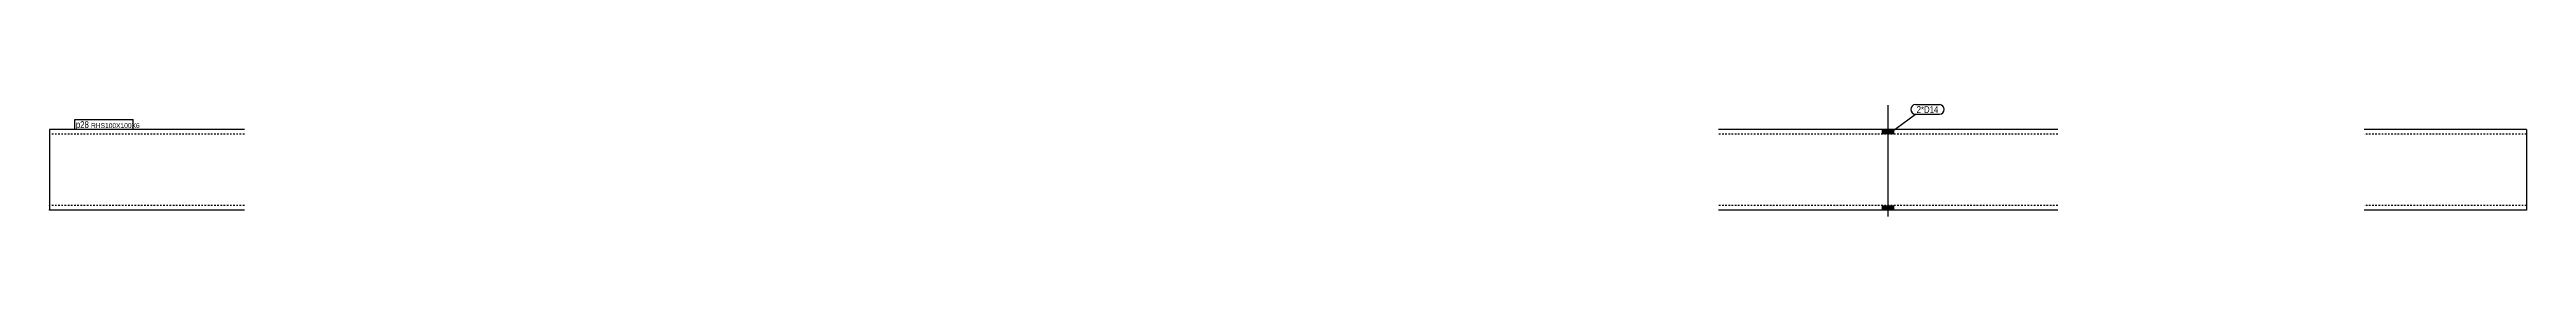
# Model space of a CAD drawing. Header units: millimetres. Extents: x 5 to 12026, y 8 to 186.
# Drawn here: x 8975 to 12026, y 8 to 146 of the extents above; entities that cross this region are included whole.
import ezdxf

# ---------------------------------------------------------------- set-up
doc = ezdxf.new("R2010")
doc.units = ezdxf.units.MM
doc.linetypes.add('DXK_LINE_DOT2', pattern=[3.9198, 1.9599, -1.9599])
doc.layers.add('STÅL', color=7, linetype='Continuous')
doc.layers.add('TEKST', color=7, linetype='Continuous')
doc.styles.add('Arial Narrow', font='ARIALN.TTF', dxfattribs={"height": 0.2})

msp = doc.modelspace()

# ---------------------------------------------------------------- hatches: boundary and pattern name
at = {"layer": 'STÅL', "linetype": 'Continuous'}
for points in [[(11246.6, 115), (11232.6, 115), (11232.6, 109), (11246.6, 109)], [(11246.6, 115), (11232.6, 115), (11232.6, 109), (11246.6, 109)], [(11246.6, 21), (11232.6, 21), (11232.6, 15), (11246.6, 15)], [(11246.6, 21), (11232.6, 21), (11232.6, 15), (11246.6, 15)]]:
    msp.add_hatch(color=3, dxfattribs=at).paths.add_polyline_path(points)

# ---------------------------------------------------------------- linework, layer by layer
at = {"layer": 'STÅL', "color": 3, "linetype": 'Continuous'}
for p, q in [((11239.6, 7.5), (11239.6, 145)), ((11239.6, 7.5), (11239.6, 145)), ((11232.6, 109), (11232.6, 115)), ((11232.6, 109), (11232.6, 115)), ((11246.6, 109), (11246.6, 115)), ((11246.6, 109), (11246.6, 115)), ((11232.6, 15), (11232.6, 21)), ((11232.6, 15), (11232.6, 21)), ((11246.6, 15), (11246.6, 21)), ((11246.6, 15), (11246.6, 21))]:
    msp.add_line(p, q, dxfattribs=at)
at = {"layer": 'STÅL', "color": 2, "linetype": 'Continuous'}
for p, q in [((9214.6, 115), (8974.6, 115)), ((8974.6, 115), (8974.6, 15.9)), ((11448.6, 115), (11030.6, 115)), ((12026, 115), (11826, 115)), ((12026, 115), (12026, 15)), ((8974.6, 15), (8974.6, 15.9)), ((9214.6, 15), (8974.6, 15)), ((11448.6, 15), (11030.6, 15)), ((12026, 15), (11826, 15))]:
    msp.add_line(p, q, dxfattribs=at)
at = {"layer": 'STÅL', "color": 7, "linetype": 'DXK_LINE_DOT2'}
for p, q in [((9214.6, 109), (8974.6, 109)), ((11448.6, 109), (11030.6, 109)), ((12026, 109), (11826, 109)), ((8974.6, 21), (8974.6, 21.5)), ((9214.6, 21), (8974.6, 21)), ((11448.6, 21), (11030.6, 21)), ((12026, 21), (11826, 21)), ((12026, 21), (12026, 21.5))]:
    msp.add_line(p, q, dxfattribs=at)

# ---------------------------------------------------------------- wipeouts: each hides what was drawn before it
at = {"color": 0}
msp.add_wipeout([(11301.4, 135.3), (11301.4, 144.1), (11274.8, 144.1), (11274.8, 135.3)], dxfattribs=at).dxf.layer = 'TEKST'

# ---------------------------------------------------------------- next in the draw order: wipeouts: each hides what was drawn before it
for points in [[(9023.1, 116.7), (9023.1, 125.5), (9007.1, 125.5), (9007.1, 116.7)], [(11301.4, 135.3), (11301.4, 144.1), (11274.8, 144.1), (11274.8, 135.3)]]:
    msp.add_wipeout(points, dxfattribs=at).dxf.layer = 'TEKST'

# ---------------------------------------------------------------- next in the draw order: linework, layer by layer
at = {"layer": 'TEKST', "color": 7, "linetype": 'Continuous'}
for p, q in [((11242.1, 110.7), (11273.3, 133.8)), ((11273.3, 145.6), (11302.9, 145.6)), ((11273.3, 133.8), (11302.9, 133.8))]:
    msp.add_line(p, q, dxfattribs=at)
for centre, radius, start, end in [((11273.3, 139.7), 5.88, 90, 270), ((11302.9, 139.7), 5.87, 270, 90)]:
    msp.add_arc(centre, radius, start, end, dxfattribs=at)

# ---------------------------------------------------------------- next in the draw order: texts
at = {"layer": 'TEKST', "color": 3, "style": 'Arial Narrow'}
msp.add_text('2*D14', height=8.35, dxfattribs=at).set_placement((11274.8, 135.3))

# ---------------------------------------------------------------- next in the draw order: wipeouts: each hides what was drawn before it
at = {"color": 0}
msp.add_wipeout([(9023.1, 116.7), (9023.1, 125.5), (9007.1, 125.5), (9007.1, 116.7)], dxfattribs=at).dxf.layer = 'TEKST'

# ---------------------------------------------------------------- next in the draw order: linework, layer by layer
at = {"layer": 'TEKST', "color": 7, "linetype": 'Continuous'}
msp.add_line((9005.6, 115.2), (9005.6, 127), dxfattribs=at)

# ---------------------------------------------------------------- next in the draw order: wipeouts: each hides what was drawn before it
at = {"color": 0}
msp.add_wipeout([(9076, 116.7), (9076, 123), (9025.7, 123), (9025.7, 116.7)], dxfattribs=at).dxf.layer = 'TEKST'

# ---------------------------------------------------------------- next in the draw order: wipeouts: each hides what was drawn before it
msp.add_wipeout([(9076, 116.7), (9076, 123), (9025.7, 123), (9025.7, 116.7)], dxfattribs=at).dxf.layer = 'TEKST'

# ---------------------------------------------------------------- next in the draw order: linework, layer by layer
at = {"layer": 'TEKST', "color": 7, "linetype": 'Continuous'}
for p, q in [((9005.6, 127), (9077.5, 127)), ((9077.5, 115.2), (9077.5, 127)), ((9005.6, 115.2), (9077.5, 115.2))]:
    msp.add_line(p, q, dxfattribs=at)

# ---------------------------------------------------------------- next in the draw order: texts
at = {"layer": 'TEKST', "color": 3, "style": 'Arial Narrow'}
for s, height, p in [('p28', 8.35, (9007.1, 116.7)), ('RHS100X100X6', 5.965, (9025.7, 116.7))]:
    msp.add_text(s, height=height, dxfattribs=at).set_placement(p)

doc.saveas('drawing.dxf')
